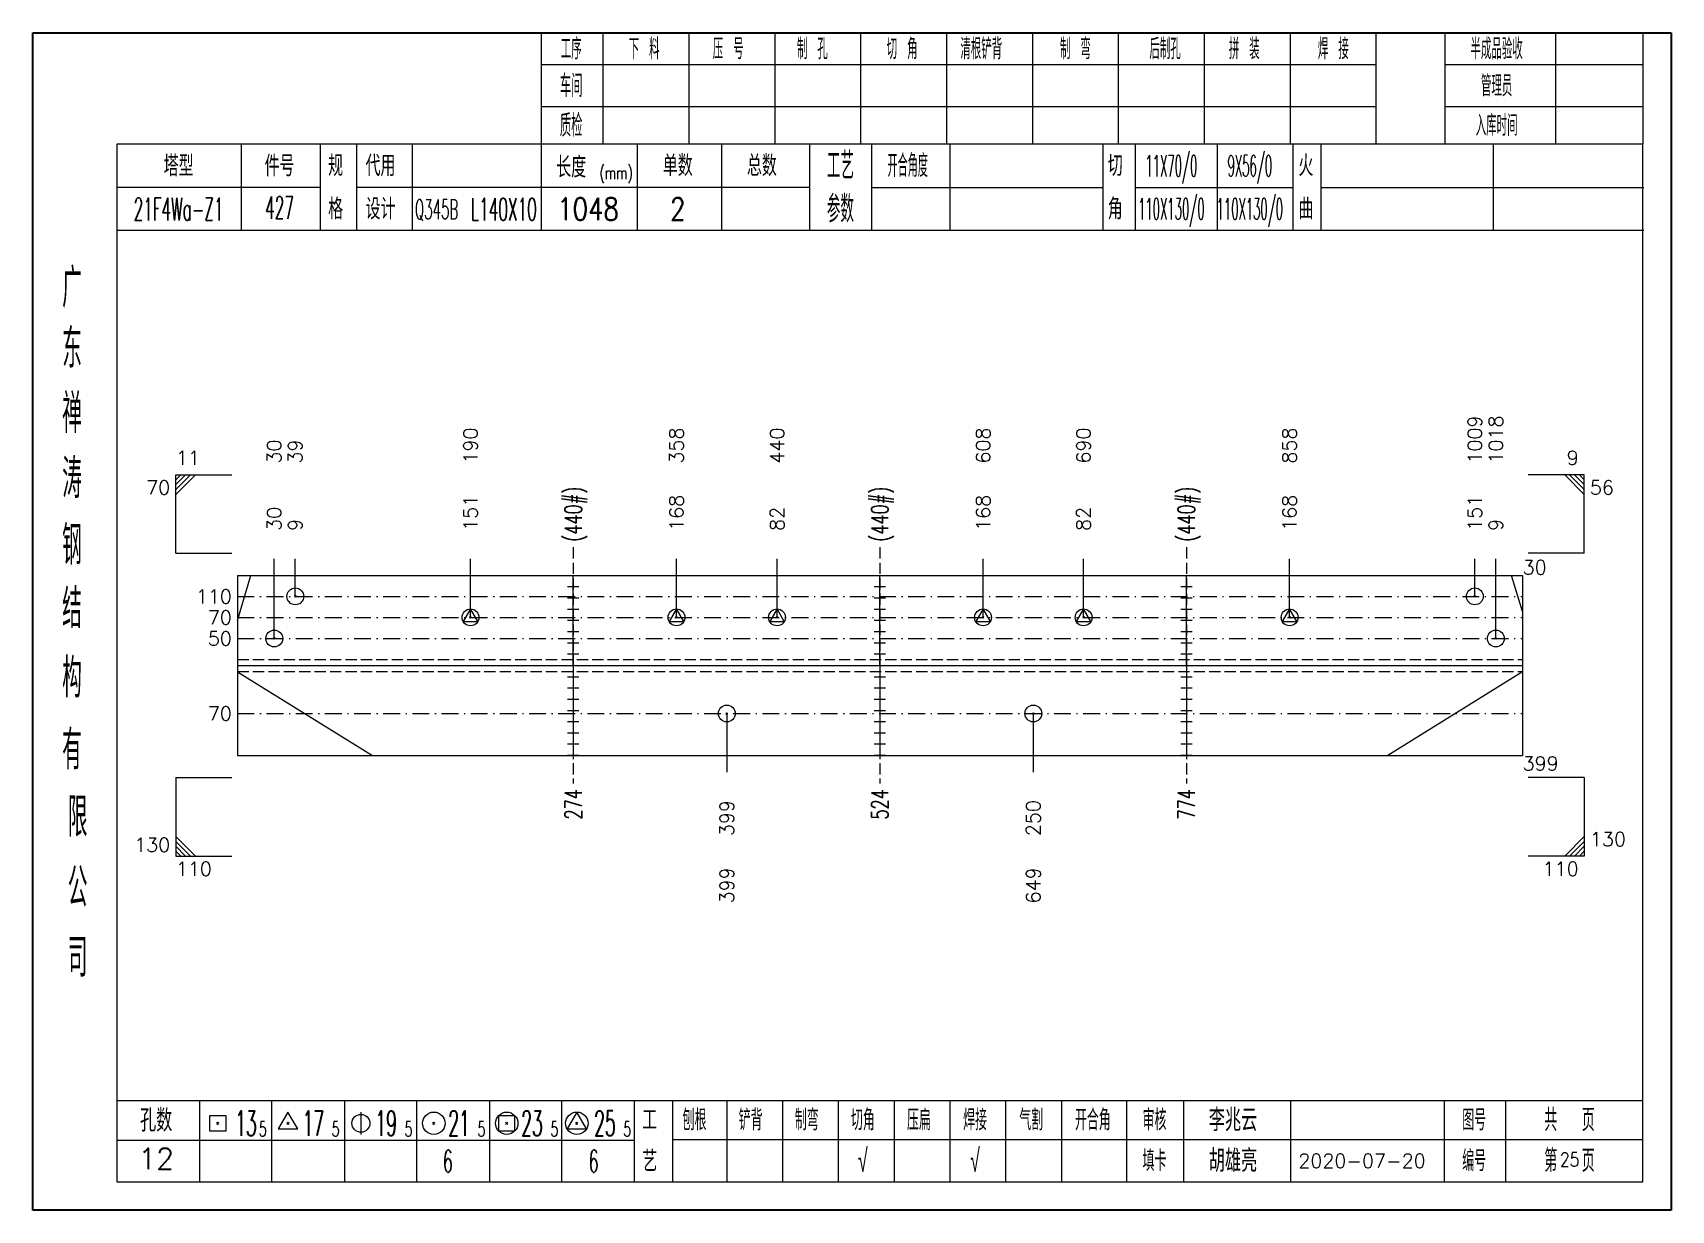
# Model space of a CAD drawing. Extents: x 1310 to 15542, y -76 to 8381.
# Drawn here: x 9007.5 to 9299.7, y 3663.8 to 3873.7 of the extents above; entities that cross this region are included whole.
import ezdxf
from ezdxf.enums import TextEntityAlignment as Align

# ---------------------------------------------------------------- set-up
doc = ezdxf.new("R2010")
doc.units = 0
doc.header["$MEASUREMENT"] = 0
doc.linetypes.add('一点画线', pattern=[5.2, 3, -1, 0.2, -1])
doc.linetypes.add('虚线', pattern=[2.75, 2, -0.75])
doc.layers.get('0').update_dxf_attribs({"linetype": 'CONTINUOUS', "lineweight": 25})
for name, color, linetype, lineweight in [('1', 7, 'CONTINUOUS', 25), ('2', 7, 'CONTINUOUS', 25), ('4', 7, 'CONTINUOUS', 25), ('5', 7, 'CONTINUOUS', 25)]:
    doc.layers.add(name, color=color, linetype=linetype, lineweight=lineweight)
doc.styles.get("Standard").update_dxf_attribs({"font": 'simplex.shx', "width": 0.7, "height": 3, "bigfont": 'gbhzfs.shx'})

msp = doc.modelspace()

# ---------------------------------------------------------------- texts
at = {"color": 7, "linetype": 'Continuous', "lineweight": 13}
for s, p in [('1009', (9264.645, 3796.914)), ('1018', (9268.395, 3796.914)), ('30', (9050.601, 3796.914)), ('39', (9054.351, 3796.914)), ('190', (9085.582, 3796.914)), ('358', (9122.313, 3796.914)), ('440', (9140.241, 3796.914)), ('608', (9176.972, 3796.914)), ('690', (9194.9, 3796.914)), ('858', (9231.631, 3796.914))]:
    msp.add_text(s, height=2.5, rotation=90, dxfattribs=at).set_placement(p, align=Align.MIDDLE_LEFT)
for s, p in [('11', (9033.042, 3795.914)), ('130', (9285.172, 3727.914))]:
    msp.add_text(s, height=2.5, dxfattribs=at).set_placement(p, align=Align.BOTTOM_LEFT)
for s, p in [('9', (9283.172, 3795.914)), ('130', (9032.042, 3726.914))]:
    msp.add_text(s, height=2.5, dxfattribs=at).set_placement(p, align=Align.BOTTOM_RIGHT)
for s, p in [('70', (9032.042, 3793.914)), ('110', (9283.172, 3725.914))]:
    msp.add_text(s, height=2.5, dxfattribs=at).set_placement(p, align=Align.TOP_RIGHT)
for s, p in [('56', (9285.172, 3793.914)), ('110', (9033.042, 3725.914))]:
    msp.add_text(s, height=2.5, dxfattribs=at).set_placement(p, align=Align.TOP_LEFT)
at = {"color": 8, "linetype": 'Continuous', "lineweight": 9}
for s, p in [('151', (9085.582, 3784.914)), ('168', (9122.313, 3784.914)), ('168', (9176.972, 3784.914)), ('168', (9231.631, 3784.914)), ('151', (9264.645, 3784.914)), ('30', (9050.601, 3784.914)), ('9', (9054.351, 3784.914)), ('82', (9140.241, 3784.914)), ('82', (9194.9, 3784.914)), ('9', (9268.395, 3784.914))]:
    msp.add_text(s, height=2.5, rotation=90, dxfattribs=at).set_placement(p, align=Align.MIDDLE_LEFT)
at = {"color": 7, "linetype": 'Continuous', "lineweight": 13}
msp.add_text('30', height=2.5, dxfattribs=at).set_placement((9273.172, 3778.414), align=Align.MIDDLE_LEFT)
for s, p in [('110', (9043.042, 3773.236)), ('70', (9043.042, 3769.486)), ('50', (9043.042, 3765.736)), ('70', (9043.042, 3752.343))]:
    msp.add_text(s, height=2.5, dxfattribs=at).set_placement(p, align=Align.MIDDLE_RIGHT)
at = {"layer": '1', "color": 7, "linetype": 'Continuous', "lineweight": 13}
msp.add_text('399', height=2.5, dxfattribs=at).set_placement((9273.172, 3743.414), align=Align.MIDDLE_LEFT)
at = {"layer": '1', "color": 8, "linetype": 'Continuous', "lineweight": 9}
for s, p in [('399', (9131.277, 3736.914)), ('250', (9185.936, 3736.914))]:
    msp.add_text(s, height=2.5, rotation=90, dxfattribs=at).set_placement(p, align=Align.MIDDLE_RIGHT)
at = {"layer": '1', "color": 7, "linetype": 'Continuous', "lineweight": 13}
for s, p in [('399', (9131.277, 3724.914)), ('649', (9185.936, 3724.914))]:
    msp.add_text(s, height=2.5, rotation=90, dxfattribs=at).set_placement(p, align=Align.MIDDLE_RIGHT)
at = {"layer": '2', "color": 7, "linetype": 'Continuous', "lineweight": 13, "width": 0.7}
for p in [(9103.91, 3782.986), (9158.569, 3782.986), (9213.228, 3782.986)]:
    msp.add_text('(440#)', height=3, rotation=90, dxfattribs=at).set_placement(p, align=Align.MIDDLE_LEFT)
for s, p in [('274', (9103.91, 3738.843)), ('524', (9158.569, 3738.843)), ('774', (9213.228, 3738.843))]:
    msp.add_text(s, height=3, rotation=90, dxfattribs=at).set_placement(p, align=Align.MIDDLE_RIGHT)
at = {"layer": '4', "color": 1, "linetype": 'Continuous', "lineweight": 25}
for s, height, width, p in [('工序', 3.7, 0.7, (9103.542, 3870.871)), ('下 料', 3.7, 0.7, (9116.542, 3870.871)), ('压 号', 3.7, 0.7, (9131.542, 3870.871)), ('制 孔', 3.7, 0.7, (9146.542, 3870.871)), ('切 角', 3.7, 0.7, (9162.542, 3870.871)), ('清根铲背 ', 3.7, 0.7, (9177.542, 3870.871)), (' 制 弯', 3.7, 0.7, (9192.542, 3870.871)), (' 后制孔', 3.7, 0.7, (9208.542, 3870.871)), ('拼 装', 3.7, 0.7, (9223.542, 3870.871)), (' 焊 接', 3.7, 0.7, (9238.542, 3870.871)), ('半成品验收', 3.7, 0.7, (9268.542, 3870.871)), ('车间', 4, 0.7, (9103.542, 3864.271)), ('管理员', 3.7, 0.7, (9268.542, 3864.271)), ('质检', 4, 0.7, (9103.542, 3857.211)), ('入库时间', 3.7, 0.7, (9268.542, 3857.211)), ('(mm)', 2.24, 0.7, (9111.542, 3848.771)), ('工艺', 4.8, 0.7, (9151.542, 3850.031)), ('开合角度', 4, 0.6, (9163.542, 3850.031)), ('11X70/0', 3.8, 0.4, (9210.542, 3850.031)), ('9X56/0', 3.8, 0.4, (9224.542, 3850.031)), ('427', 4, 0.5, (9051.542, 3842.541)), ('参数', 4.8, 0.7, (9151.542, 3842.321)), ('110X130/0', 3.8, 0.4, (9210.542, 3842.321)), ('110X130/0', 3.8, 0.4, (9224.542, 3842.321)), ('21F4Wa-Z1', 4, 0.5, (9033.542, 3842.291)), ('Q345B', 3.5, 0.5, (9079.542, 3842.271)), ('L140X10', 4, 0.5, (9091.542, 3842.271)), ('1048', 4, 0.8, (9106.542, 3842.321)), ('2', 4, 0.8, (9122.542, 3842.321)), ('广', 6.96, 0.7, (9014.542, 3828.241)), ('东', 6.96, 0.7, (9014.542, 3817.451)), ('禅', 6.96, 0.7, (9014.542, 3805.861)), ('涛', 6.96, 0.7, (9014.542, 3794.261)), ('钢', 6.96, 0.7, (9014.542, 3782.371)), ('结', 6.96, 0.7, (9014.542, 3771.061)), ('构', 6.96, 0.7, (9014.542, 3758.681)), ('有', 6.96, 0.7, (9014.542, 3745.871)), ('限', 6.96, 0.7, (9015.542, 3733.871)), ('公', 6.96, 0.7, (9015.542, 3721.331)), ('司', 6.96, 0.7, (9015.542, 3708.851)), ('13', 4.47, 0.5, (9045.542, 3679.271)), ('17', 4.47, 0.5, (9057.542, 3679.271)), ('19', 4.47, 0.5, (9070.542, 3679.271)), ('21', 4.47, 0.5, (9083.542, 3679.271)), ('23', 4.47, 0.5, (9096.542, 3679.271)), ('25', 4.47, 0.5, (9109.542, 3679.271)), ('刨根', 3.7, 0.8, (9125.542, 3679.871)), ('铲背', 3.7, 0.8, (9135.542, 3679.871)), ('制弯', 3.7, 0.8, (9145.542, 3679.871)), ('切角', 3.7, 0.8, (9155.542, 3679.871)), ('压扁', 3.7, 0.8, (9165.542, 3679.871)), ('焊接', 3.7, 0.8, (9175.542, 3679.871)), ('气割', 3.7, 0.8, (9185.542, 3679.871)), ('开合角', 3.7, 0.8, (9196.542, 3679.871)), ('审核', 3.7, 0.8, (9207.542, 3679.871)), ('图号', 3.7, 0.8, (9264.542, 3679.871)), ('共  页', 4, 0.8, (9281.542, 3679.871)), ('5', 2.68, 0.6, (9048.542, 3678.271)), ('5', 2.68, 0.6, (9061.542, 3678.271)), ('5', 2.68, 0.6, (9074.542, 3678.271)), ('5', 2.68, 0.6, (9087.542, 3678.271)), ('5', 2.68, 0.6, (9100.542, 3678.271)), ('5', 2.68, 0.6, (9113.542, 3678.271)), ('√', 4, 0.6, (9155.542, 3672.601)), ('√', 4, 0.6, (9175.542, 3672.601)), ('第  页', 4, 0.8, (9281.542, 3672.601)), ('6', 4, 0.5, (9081.542, 3672.521)), ('6', 4, 0.5, (9107.542, 3672.521)), ('填卡', 3.7, 0.8, (9207.542, 3672.601)), ('编号', 3.7, 0.8, (9264.542, 3672.601))]:
    msp.add_text(s, height=height, dxfattribs=dict(at, width=width)).set_placement(p, align=Align.MIDDLE_CENTER)
for s, height, p in [('塔型', 3.7, (9033.542, 3850.001)), ('件号', 3.7, (9051.542, 3850.001)), ('规', 3.7, (9061.542, 3850.031)), ('代用', 3.7, (9069.542, 3850.031)), ('长度', 3.7, (9103.542, 3849.771)), ('单数', 3.7, (9122.542, 3850.031)), ('总数', 3.7, (9137.542, 3850.031)), ('切', 3.7, (9200.542, 3850.031)), ('火', 3.7, (9234.542, 3850.031)), ('格', 3.7, (9061.542, 3842.321)), ('设计', 3.7, (9069.542, 3842.321)), ('角', 3.7, (9200.542, 3842.321)), ('曲', 3.7, (9234.542, 3842.321)), ('孔数', 4, (9029.542, 3679.791)), ('工', 3.7, (9117.542, 3679.871)), ('李兆云', 4, (9221.542, 3679.871)), ('胡雄亮', 4, (9221.542, 3672.601)), ('12', 3.7, (9029.542, 3672.961)), ('艺', 3.7, (9117.542, 3672.521)), ('2020-07-20', 2.5, (9244.542, 3672.601))]:
    msp.add_text(s, height=height, dxfattribs=at).set_placement(p, align=Align.MIDDLE_CENTER)
at = {"layer": '4', "color": 6, "linetype": 'Continuous', "lineweight": 25, "width": 0.8}
msp.add_text('25', height=2.5, dxfattribs=at).set_placement((9281.567, 3672.829), align=Align.MIDDLE_CENTER)

# ---------------------------------------------------------------- blocks, each defined once
blk = doc.blocks.new('孔21.5')
at = {"layer": '5', "color": 7, "linetype": 'Continuous', "lineweight": 13}
for p, q in [((-0.1, -0.1), (0.1, 0.1)), ((0.1, -0.1), (-0.1, 0.1))]:
    blk.add_line(p, q, dxfattribs=at)
blk.add_circle((0, 0), 1, dxfattribs=at)
blk = doc.blocks.new('孔25.5')
at = {"layer": '5', "color": 7, "linetype": 'Continuous', "lineweight": 13}
for p, q in [((0, 1), (-0.866, -0.5)), ((-0.1, -0.1), (0.1, 0.1)), ((0.1, -0.1), (-0.1, 0.1)), ((0.866, -0.5), (0, 1)), ((-0.866, -0.5), (0.866, -0.5))]:
    blk.add_line(p, q, dxfattribs=at)
blk.add_circle((0, 0), 1, dxfattribs=at)
blk = doc.blocks.new('CTJGK')
at = {"color": 6, "linetype": 'Continuous'}
for p, q in [((0, 209.97), (292.13, 209.97)), ((0, 0), (0, 209.97)), ((292.13, 209.97), (292.13, 0)), ((292.13, 0), (0, 0))]:
    blk.add_line(p, q, dxfattribs=at)

# ---------------------------------------------------------------- linework, layer by layer
at = {"color": 7, "linetype": 'Continuous', "lineweight": 13}
for p, q in [((9033.042, 3794.914), (9043.042, 3794.914)), ((9033.042, 3780.914), (9033.042, 3794.914)), ((9033.917, 3794.914), (9033.042, 3794.039)), ((9034.792, 3794.914), (9033.042, 3793.164)), ((9035.667, 3794.914), (9033.042, 3792.289)), ((9036.542, 3794.914), (9033.042, 3791.414)), ((9284.172, 3794.914), (9274.172, 3794.914)), ((9280.672, 3794.914), (9284.172, 3791.414)), ((9281.547, 3794.914), (9284.172, 3792.289)), ((9282.422, 3794.914), (9284.172, 3793.164)), ((9283.297, 3794.914), (9284.172, 3794.039)), ((9284.172, 3780.914), (9284.172, 3794.914)), ((9033.042, 3780.914), (9043.042, 3780.914)), ((9284.172, 3780.914), (9274.172, 3780.914)), ((9050.601, 3765.736), (9050.601, 3779.914)), ((9054.351, 3773.236), (9054.351, 3779.914)), ((9085.582, 3769.486), (9085.582, 3779.914)), ((9122.313, 3769.486), (9122.313, 3779.914)), ((9140.241, 3769.486), (9140.241, 3779.914)), ((9176.972, 3769.486), (9176.972, 3779.914)), ((9194.9, 3769.486), (9194.9, 3779.914)), ((9231.631, 3769.486), (9231.631, 3779.914)), ((9264.645, 3773.236), (9264.645, 3779.914)), ((9268.395, 3765.736), (9268.395, 3779.914)), ((9044.042, 3768.95), (9046.447, 3776.986)), ((9273.172, 3770.557), (9271.204, 3776.986)), ((9044.042, 3759.766), (9068.092, 3744.843)), ((9273.172, 3759.766), (9249.122, 3744.843)), ((9131.277, 3752.343), (9131.277, 3741.914)), ((9185.936, 3752.343), (9185.936, 3741.914)), ((9033.042, 3740.914), (9043.042, 3740.914)), ((9033.042, 3740.914), (9033.042, 3726.914)), ((9284.172, 3740.914), (9274.172, 3740.914)), ((9284.172, 3740.914), (9284.172, 3726.914)), ((9036.542, 3726.914), (9033.042, 3730.414)), ((9035.667, 3726.914), (9033.042, 3729.539)), ((9034.792, 3726.914), (9033.042, 3728.664)), ((9033.917, 3726.914), (9033.042, 3727.789)), ((9280.672, 3726.914), (9284.172, 3730.414)), ((9281.547, 3726.914), (9284.172, 3729.539)), ((9282.422, 3726.914), (9284.172, 3728.664)), ((9283.297, 3726.914), (9284.172, 3727.789)), ((9033.042, 3726.914), (9043.042, 3726.914)), ((9284.172, 3726.914), (9274.172, 3726.914))]:
    msp.add_line(p, q, dxfattribs=at)
at = {"color": 7, "linetype": 'Continuous', "lineweight": 18}
for p, q in [((9044.042, 3776.986), (9044.042, 3744.843)), ((9044.042, 3776.986), (9273.172, 3776.986)), ((9273.172, 3776.986), (9273.172, 3744.843)), ((9044.042, 3760.914), (9273.172, 3760.914))]:
    msp.add_line(p, q, dxfattribs=at)
at = {"color": 3, "linetype": '一点画线', "lineweight": 13}
for p, q in [((9044.042, 3773.236), (9273.172, 3773.236)), ((9044.042, 3769.486), (9273.172, 3769.486)), ((9044.042, 3765.736), (9273.172, 3765.736)), ((9044.042, 3752.343), (9273.172, 3752.343))]:
    msp.add_line(p, q, dxfattribs=at)
at = {"color": 1, "linetype": '虚线', "lineweight": 18}
for p, q in [((9044.042, 3761.986), (9273.172, 3761.986)), ((9044.042, 3759.843), (9273.172, 3759.843))]:
    msp.add_line(p, q, dxfattribs=at)
at = {"layer": '1', "color": 7, "linetype": 'Continuous', "lineweight": 18}
msp.add_line((9044.042, 3744.843), (9273.172, 3744.843), dxfattribs=at)
at = {"layer": '2', "color": 216, "linetype": '虚线', "lineweight": 13}
for p, q in [((9103.91, 3781.986), (9103.91, 3739.843)), ((9158.569, 3781.986), (9158.569, 3739.843)), ((9213.228, 3781.986), (9213.228, 3739.843))]:
    msp.add_line(p, q, dxfattribs=at)
at = {"layer": '2', "color": 7, "linetype": 'Continuous', "lineweight": 13}
for p, q in [((9104.91, 3776.914), (9102.91, 3776.914)), ((9104.91, 3774.914), (9102.91, 3774.914)), ((9103.91, 3760.914), (9103.91, 3776.986)), ((9159.569, 3776.914), (9157.569, 3776.914)), ((9159.569, 3774.914), (9157.569, 3774.914)), ((9158.569, 3760.914), (9158.569, 3776.986)), ((9214.228, 3776.914), (9212.228, 3776.914)), ((9214.228, 3774.914), (9212.228, 3774.914)), ((9213.228, 3760.914), (9213.228, 3776.986)), ((9104.91, 3772.914), (9102.91, 3772.914)), ((9159.569, 3772.914), (9157.569, 3772.914)), ((9214.228, 3772.914), (9212.228, 3772.914)), ((9104.91, 3770.914), (9102.91, 3770.914)), ((9104.91, 3768.914), (9102.91, 3768.914)), ((9159.569, 3770.914), (9157.569, 3770.914)), ((9159.569, 3768.914), (9157.569, 3768.914)), ((9214.228, 3770.914), (9212.228, 3770.914)), ((9214.228, 3768.914), (9212.228, 3768.914)), ((9104.91, 3766.914), (9102.91, 3766.914)), ((9159.569, 3766.914), (9157.569, 3766.914)), ((9214.228, 3766.914), (9212.228, 3766.914)), ((9104.91, 3764.914), (9102.91, 3764.914)), ((9104.91, 3762.914), (9102.91, 3762.914)), ((9159.569, 3764.914), (9157.569, 3764.914)), ((9159.569, 3762.914), (9157.569, 3762.914)), ((9214.228, 3764.914), (9212.228, 3764.914)), ((9214.228, 3762.914), (9212.228, 3762.914)), ((9103.91, 3760.914), (9103.91, 3744.843)), ((9158.569, 3760.914), (9158.569, 3744.843)), ((9213.228, 3760.914), (9213.228, 3744.843)), ((9102.91, 3758.914), (9104.91, 3758.914)), ((9102.91, 3756.914), (9104.91, 3756.914)), ((9157.569, 3758.914), (9159.569, 3758.914)), ((9157.569, 3756.914), (9159.569, 3756.914)), ((9212.228, 3758.914), (9214.228, 3758.914)), ((9212.228, 3756.914), (9214.228, 3756.914)), ((9102.91, 3754.914), (9104.91, 3754.914)), ((9157.569, 3754.914), (9159.569, 3754.914)), ((9212.228, 3754.914), (9214.228, 3754.914)), ((9102.91, 3752.914), (9104.91, 3752.914)), ((9157.569, 3752.914), (9159.569, 3752.914)), ((9212.228, 3752.914), (9214.228, 3752.914)), ((9102.91, 3750.914), (9104.91, 3750.914)), ((9102.91, 3748.914), (9104.91, 3748.914)), ((9157.569, 3750.914), (9159.569, 3750.914)), ((9157.569, 3748.914), (9159.569, 3748.914)), ((9212.228, 3750.914), (9214.228, 3750.914)), ((9212.228, 3748.914), (9214.228, 3748.914)), ((9102.91, 3746.914), (9104.91, 3746.914)), ((9157.569, 3746.914), (9159.569, 3746.914)), ((9212.228, 3746.914), (9214.228, 3746.914)), ((9102.91, 3744.914), (9104.91, 3744.914)), ((9157.569, 3744.914), (9159.569, 3744.914)), ((9212.228, 3744.914), (9214.228, 3744.914))]:
    msp.add_line(p, q, dxfattribs=at)
at = {"layer": '4', "color": 1, "linetype": 'Continuous', "lineweight": 18}
for p, q in [((9007.542, 3873.741), (9007.542, 3663.771)), ((9299.672, 3873.741), (9007.542, 3873.741)), ((9098.172, 3873.741), (9098.172, 3853.901)), ((9109.202, 3873.741), (9109.202, 3853.881)), ((9124.512, 3873.741), (9124.512, 3853.881)), ((9139.832, 3873.741), (9139.832, 3853.881)), ((9155.142, 3873.741), (9155.142, 3853.881)), ((9170.452, 3873.741), (9170.452, 3853.881)), ((9185.762, 3873.741), (9185.762, 3853.881)), ((9201.082, 3873.741), (9201.082, 3853.881)), ((9216.392, 3873.741), (9216.392, 3853.881)), ((9231.702, 3873.741), (9231.702, 3853.881)), ((9247.012, 3873.741), (9247.012, 3853.901)), ((9247.012, 3873.741), (9247.012, 3853.881)), ((9259.292, 3873.741), (9259.292, 3853.881)), ((9279.042, 3873.741), (9279.042, 3853.881)), ((9294.622, 3873.741), (9294.622, 3853.881)), ((9299.672, 3843.941), (9299.672, 3873.741)), ((9247.012, 3868.011), (9098.172, 3868.011)), ((9294.622, 3868.011), (9259.292, 3868.011)), ((9247.012, 3860.531), (9098.172, 3860.531)), ((9294.622, 3860.531), (9259.292, 3860.531)), ((9022.552, 3853.881), (9022.552, 3668.821)), ((9294.622, 3853.881), (9022.552, 3853.881)), ((9044.672, 3853.891), (9044.672, 3838.471)), ((9058.822, 3838.471), (9058.822, 3853.881)), ((9065.322, 3838.471), (9065.322, 3853.881)), ((9075.192, 3853.881), (9075.192, 3838.471)), ((9098.172, 3853.901), (9098.172, 3838.471)), ((9115.292, 3853.881), (9115.292, 3838.471)), ((9130.342, 3853.881), (9130.342, 3838.471)), ((9146.042, 3853.881), (9146.042, 3838.471)), ((9157.102, 3853.881), (9157.102, 3838.471)), ((9171.052, 3853.881), (9171.052, 3838.471)), ((9198.352, 3853.881), (9198.352, 3838.471)), ((9204.112, 3853.881), (9204.112, 3838.471)), ((9218.732, 3853.881), (9218.732, 3838.471)), ((9232.192, 3853.881), (9232.192, 3838.471)), ((9237.182, 3853.881), (9237.182, 3838.471)), ((9267.922, 3853.881), (9267.922, 3838.471)), ((9294.622, 3668.821), (9294.622, 3853.881)), ((9058.822, 3846.121), (9022.552, 3846.121)), ((9146.042, 3846.171), (9065.322, 3846.171)), ((9157.102, 3846.171), (9198.352, 3846.171)), ((9204.112, 3846.171), (9232.192, 3846.171)), ((9237.182, 3846.171), (9294.802, 3846.171)), ((9299.672, 3663.771), (9299.672, 3843.941)), ((9294.802, 3838.471), (9022.552, 3838.471)), ((9022.552, 3683.351), (9294.622, 3683.351)), ((9037.242, 3683.351), (9037.242, 3668.821)), ((9050.172, 3668.821), (9050.172, 3683.351)), ((9063.102, 3683.351), (9063.102, 3668.821)), ((9076.022, 3668.821), (9076.022, 3683.351)), ((9088.952, 3683.351), (9088.952, 3668.821)), ((9101.882, 3668.821), (9101.882, 3683.351)), ((9114.802, 3668.821), (9114.802, 3683.351)), ((9121.672, 3668.821), (9121.672, 3683.351)), ((9131.332, 3668.821), (9131.332, 3683.351)), ((9141.272, 3668.821), (9141.272, 3683.351)), ((9151.212, 3668.821), (9151.212, 3683.351)), ((9161.162, 3668.821), (9161.162, 3683.351)), ((9171.102, 3668.821), (9171.102, 3683.351)), ((9181.042, 3668.821), (9181.042, 3683.351)), ((9190.992, 3668.821), (9190.992, 3683.351)), ((9202.632, 3668.821), (9202.632, 3683.351)), ((9212.782, 3668.821), (9212.782, 3683.351)), ((9231.842, 3668.821), (9231.842, 3683.351)), ((9259.222, 3668.821), (9259.222, 3683.351)), ((9270.182, 3668.821), (9270.182, 3683.351)), ((9114.802, 3676.221), (9022.552, 3676.221)), ((9121.632, 3676.381), (9294.622, 3676.381)), ((9022.552, 3668.821), (9294.622, 3668.821)), ((9007.542, 3663.771), (9299.672, 3663.771))]:
    msp.add_line(p, q, dxfattribs=at)
at = {"layer": '4', "color": 7, "linetype": 'Continuous', "lineweight": 13}
for p, q in [((9053.042, 3681.271), (9051.31, 3678.271)), ((9054.774, 3678.271), (9053.042, 3681.271)), ((9066.042, 3681.271), (9066.042, 3677.271)), ((9104.542, 3681.271), (9102.81, 3678.271)), ((9106.274, 3678.271), (9104.542, 3681.271)), ((9039.128, 3677.857), (9039.128, 3680.685)), ((9039.128, 3680.685), (9041.956, 3680.685)), ((9040.342, 3679.071), (9040.742, 3679.471)), ((9040.742, 3679.071), (9040.342, 3679.471)), ((9041.956, 3680.685), (9041.956, 3677.857)), ((9051.31, 3678.271), (9054.774, 3678.271)), ((9052.842, 3679.071), (9053.242, 3679.471)), ((9053.242, 3679.071), (9052.842, 3679.471)), ((9078.842, 3679.071), (9079.242, 3679.471)), ((9079.242, 3679.071), (9078.842, 3679.471)), ((9090.628, 3677.857), (9090.628, 3680.685)), ((9090.628, 3680.685), (9093.456, 3680.685)), ((9091.842, 3679.071), (9092.242, 3679.471)), ((9092.242, 3679.071), (9091.842, 3679.471)), ((9093.456, 3680.685), (9093.456, 3677.857)), ((9102.81, 3678.271), (9106.274, 3678.271)), ((9104.342, 3679.071), (9104.742, 3679.471)), ((9104.742, 3679.071), (9104.342, 3679.471)), ((9041.956, 3677.857), (9039.128, 3677.857)), ((9093.456, 3677.857), (9090.628, 3677.857))]:
    msp.add_line(p, q, dxfattribs=at)
for centre, radius in [((9066.042, 3679.271), 1.6), ((9079.042, 3679.271), 2), ((9092.042, 3679.271), 2), ((9104.542, 3679.271), 2)]:
    msp.add_circle(centre, radius, dxfattribs=at)

# ---------------------------------------------------------------- block references
at = {"color": 0, "linetype": 'Continuous'}
msp.add_blockref('CTJGK', (9007.542, 3663.771), dxfattribs=at)
at = {"color": 8, "linetype": 'Continuous', "lineweight": 9, "xscale": 1.5, "yscale": 1.5, "zscale": 1.5}
for name, p in [('孔21.5', (9054.351, 3773.236)), ('孔21.5', (9264.645, 3773.236)), ('孔25.5', (9085.582, 3769.486)), ('孔25.5', (9122.313, 3769.486)), ('孔25.5', (9140.241, 3769.486)), ('孔25.5', (9176.972, 3769.486)), ('孔25.5', (9194.9, 3769.486)), ('孔25.5', (9231.631, 3769.486)), ('孔21.5', (9050.601, 3765.736)), ('孔21.5', (9268.395, 3765.736))]:
    msp.add_blockref(name, p, dxfattribs=at)
at = {"layer": '1', "color": 8, "linetype": 'Continuous', "lineweight": 9, "xscale": 1.5, "yscale": 1.5, "zscale": 1.5}
for p in [(9131.277, 3752.343), (9185.936, 3752.343)]:
    msp.add_blockref('孔21.5', p, dxfattribs=at)

msp.set_redraw_order([(e.dxf.handle, doc.entitydb.next_handle()) for e in msp.query("TEXT MTEXT ATTDEF DIMENSION ARC_DIMENSION")])  # texts and dimensions are drawn at this point

doc.saveas('drawing.dxf')
